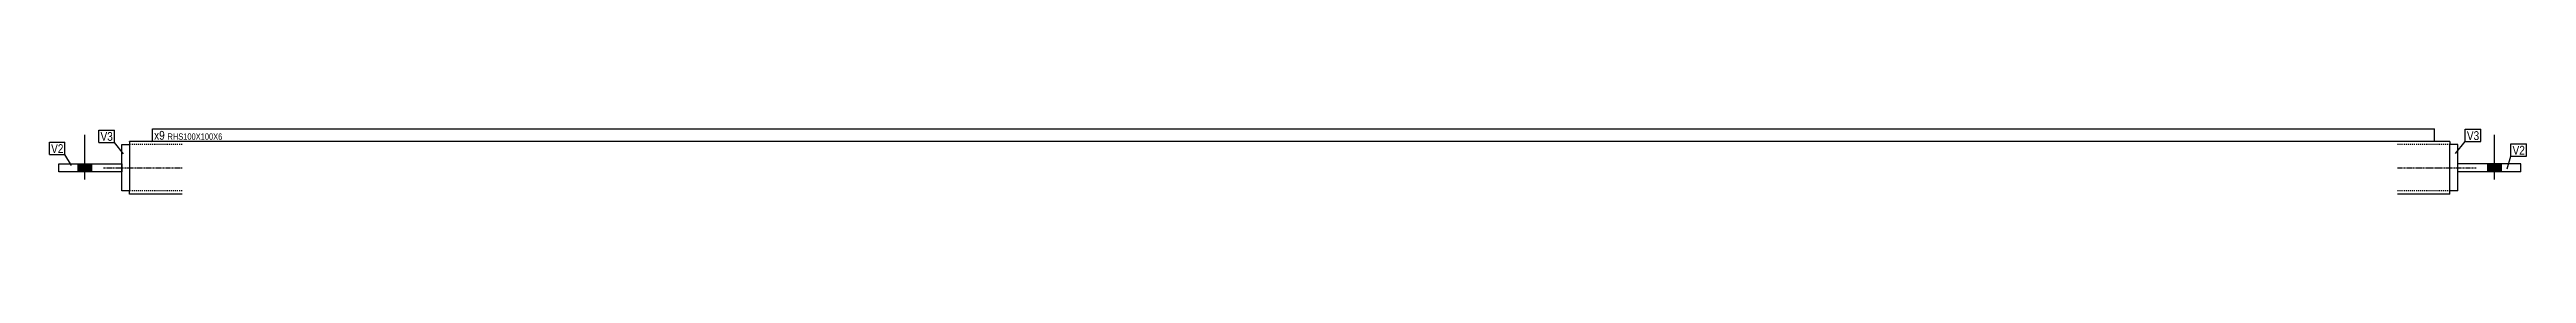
# Model space of a CAD drawing. Header units: millimetres. Extents: x 12 to 15205, y 12 to 391.
# Drawn here: x 12 to 4730, y 12 to 136 of the extents above; entities that cross this region are included whole.
import ezdxf

# ---------------------------------------------------------------- set-up
doc = ezdxf.new("R2010")
doc.units = ezdxf.units.MM
doc.linetypes.add('DXK_LINE_DOT2', pattern=[3.9198, 1.9599, -1.9599])
doc.linetypes.add('DXK_LINE_DOT3', pattern=[5.9187, 2.979, -0.9799, 0.9799, -0.9799])
doc.layers.add('STÅL', color=7, linetype='Continuous')
doc.layers.add('TEKST', color=7, linetype='Continuous')
doc.styles.add('Arial Narrow', font='ARIALN.TTF', dxfattribs={"height": 0.2})

msp = doc.modelspace()

# ---------------------------------------------------------------- hatches: boundary and pattern name
at = {"layer": 'STÅL', "linetype": 'Continuous'}
for points in [[(66.5, 54.5), (92.5, 54.5), (92.5, 69.5), (66.5, 69.5)], [(66.5, 54.5), (92.5, 54.5), (92.5, 69.5), (66.5, 69.5)], [(4682.5, 69.5), (4656.5, 69.5), (4656.5, 54.5), (4682.5, 54.5)], [(4682.5, 69.5), (4656.5, 69.5), (4656.5, 54.5), (4682.5, 54.5)]]:
    msp.add_hatch(color=96, dxfattribs=at).paths.add_polyline_path(points)

# ---------------------------------------------------------------- linework, layer by layer
at = {"layer": 'STÅL', "color": 96, "linetype": 'Continuous'}
for p, q in [((79.5, 39.5), (79.5, 124.5)), ((79.5, 39.5), (79.5, 124.5)), ((4669.5, 39.5), (4669.5, 124.5)), ((4669.5, 39.5), (4669.5, 124.5)), ((66.5, 54.5), (66.5, 69.5)), ((66.5, 54.5), (66.5, 69.5)), ((92.5, 54.5), (92.5, 69.5)), ((92.5, 54.5), (92.5, 69.5)), ((4656.5, 54.5), (4656.5, 69.5)), ((4656.5, 54.5), (4656.5, 69.5)), ((4682.5, 54.5), (4682.5, 69.5)), ((4682.5, 54.5), (4682.5, 69.5))]:
    msp.add_line(p, q, dxfattribs=at)
at = {"layer": 'STÅL', "color": 2, "linetype": 'Continuous'}
for p, q in [((149.5, 18), (149.5, 106)), ((149.5, 106), (164.5, 106)), ((264.5, 112), (164.5, 112)), ((164.5, 112), (164.5, 106)), ((164.5, 106), (164.5, 18)), ((4584.5, 112), (4484.5, 112)), ((4584.5, 112), (4584.5, 111.1)), ((4584.5, 111.1), (4584.5, 108.5)), ((4584.5, 108.5), (4584.5, 106)), ((4599.5, 106), (4584.5, 106)), ((4584.5, 18), (4584.5, 106)), ((4599.5, 18), (4599.5, 106)), ((29.5, 54.5), (29.5, 69.5)), ((29.5, 69.5), (149.5, 69.5)), ((149.5, 54.5), (29.5, 54.5)), ((149.5, 69.5), (149.5, 54.5)), ((4719.5, 69.5), (4599.5, 69.5)), ((4599.5, 54.5), (4599.5, 69.5)), ((4719.5, 54.5), (4599.5, 54.5)), ((4719.5, 54.5), (4719.5, 69.5)), ((164.5, 18), (149.5, 18)), ((164.5, 12.9), (164.5, 18)), ((164.5, 12), (164.5, 12.9)), ((264.5, 12), (164.5, 12)), ((4584.5, 12), (4484.5, 12)), ((4599.5, 18), (4584.5, 18)), ((4584.5, 12), (4584.5, 18))]:
    msp.add_line(p, q, dxfattribs=at)
at = {"layer": 'STÅL', "color": 7, "linetype": 'DXK_LINE_DOT2'}
for p, q in [((164.5, 111.1), (164.5, 112)), ((264.5, 106), (164.5, 106)), ((164.5, 106), (164.5, 18)), ((4584.5, 106), (4484.5, 106)), ((4584.5, 112), (4584.5, 111.1)), ((4584.5, 18), (4584.5, 106)), ((264.5, 18), (164.5, 18)), ((4584.5, 18), (4484.5, 18))]:
    msp.add_line(p, q, dxfattribs=at)
at = {"layer": 'STÅL', "color": 7, "linetype": 'DXK_LINE_DOT3'}
for p, q in [((114.5, 62), (264.5, 62)), ((4484.5, 62), (4634.5, 62))]:
    msp.add_line(p, q, dxfattribs=at)

# ---------------------------------------------------------------- next in the draw order: wipeouts: each hides what was drawn before it
at = {"color": 0}
for points in [[(38.4, 89.9), (38.4, 107.4), (15, 107.4), (15, 89.9)], [(132.6, 113.1), (132.6, 130.6), (109.1, 130.6), (109.1, 113.1)], [(231.5, 115.2), (231.5, 132.7), (211.2, 132.7), (211.2, 115.2)], [(4640.1, 114.6), (4640.1, 132.1), (4616.7, 132.1), (4616.7, 114.6)], [(4727.2, 86.8), (4727.2, 104.3), (4703.7, 104.3), (4703.7, 86.8)]]:
    msp.add_wipeout(points, dxfattribs=at).dxf.layer = 'TEKST'

# ---------------------------------------------------------------- next in the draw order: wipeouts: each hides what was drawn before it
for points in [[(38.4, 89.9), (38.4, 107.4), (15, 107.4), (15, 89.9)], [(132.6, 113.1), (132.6, 130.6), (109.1, 130.6), (109.1, 113.1)], [(231.5, 115.2), (231.5, 132.7), (211.2, 132.7), (211.2, 115.2)], [(4640.1, 114.6), (4640.1, 132.1), (4616.7, 132.1), (4616.7, 114.6)], [(4727.2, 86.8), (4727.2, 104.3), (4703.7, 104.3), (4703.7, 86.8)]]:
    msp.add_wipeout(points, dxfattribs=at).dxf.layer = 'TEKST'

# ---------------------------------------------------------------- next in the draw order: linework, layer by layer
at = {"layer": 'TEKST', "color": 7, "linetype": 'Continuous'}
for p, q in [((12, 110.4), (41.4, 110.4)), ((12, 86.9), (12, 110.4)), ((41.4, 86.9), (41.4, 110.4)), ((106.1, 133.6), (135.6, 133.6)), ((106.1, 110.1), (106.1, 133.6)), ((106.1, 110.1), (135.6, 110.1)), ((135.6, 110.1), (135.6, 133.6)), ((152.8, 88.1), (135.6, 110.1)), ((206.9, 112), (208.2, 112.2)), ((208.2, 112.2), (208.2, 135.7)), ((4594.9, 88.8), (4613.7, 111.6)), ((4613.7, 135.1), (4643.1, 135.1)), ((4613.7, 111.6), (4613.7, 135.1)), ((4613.7, 111.6), (4643.1, 111.6)), ((4643.1, 111.6), (4643.1, 135.1)), ((4700.7, 107.3), (4730.2, 107.3)), ((4700.7, 83.8), (4700.7, 107.3)), ((4730.2, 83.8), (4730.2, 107.3)), ((12, 86.9), (41.4, 86.9)), ((53.8, 66.2), (41.4, 86.9)), ((4693.5, 60.1), (4700.7, 83.8)), ((4700.7, 83.8), (4730.2, 83.8))]:
    msp.add_line(p, q, dxfattribs=at)

# ---------------------------------------------------------------- next in the draw order: texts
at = {"layer": 'TEKST', "color": 3, "style": 'Arial Narrow'}
for s, p in [('V2', (15, 89.9)), ('V3', (109.1, 113.1)), ('V3', (4616.7, 114.6)), ('V2', (4703.7, 86.8))]:
    msp.add_text(s, height=16.7, dxfattribs=at).set_placement(p)

# ---------------------------------------------------------------- next in the draw order: wipeouts: each hides what was drawn before it
at = {"color": 0}
msp.add_wipeout([(4552.2, 115.2), (4552.2, 127.7), (236.7, 127.7), (236.7, 115.2)], dxfattribs=at).dxf.layer = 'TEKST'

# ---------------------------------------------------------------- next in the draw order: wipeouts: each hides what was drawn before it
msp.add_wipeout([(4552.2, 115.2), (4552.2, 127.7), (236.7, 127.7), (236.7, 115.2)], dxfattribs=at).dxf.layer = 'TEKST'

# ---------------------------------------------------------------- next in the draw order: linework, layer by layer
at = {"layer": 'TEKST', "color": 7, "linetype": 'Continuous'}
for p, q in [((208.2, 135.7), (4555.2, 135.7)), ((208.2, 112.2), (4555.2, 112.2)), ((4555.2, 112.2), (4555.2, 135.7))]:
    msp.add_line(p, q, dxfattribs=at)

# ---------------------------------------------------------------- next in the draw order: texts
at = {"layer": 'TEKST', "color": 3, "style": 'Arial Narrow'}
for s, height, p in [('x9', 16.7, (211.2, 115.2)), ('RHS100X100X6', 11.93, (236.7, 115.2))]:
    msp.add_text(s, height=height, dxfattribs=at).set_placement(p)

doc.saveas('drawing.dxf')
